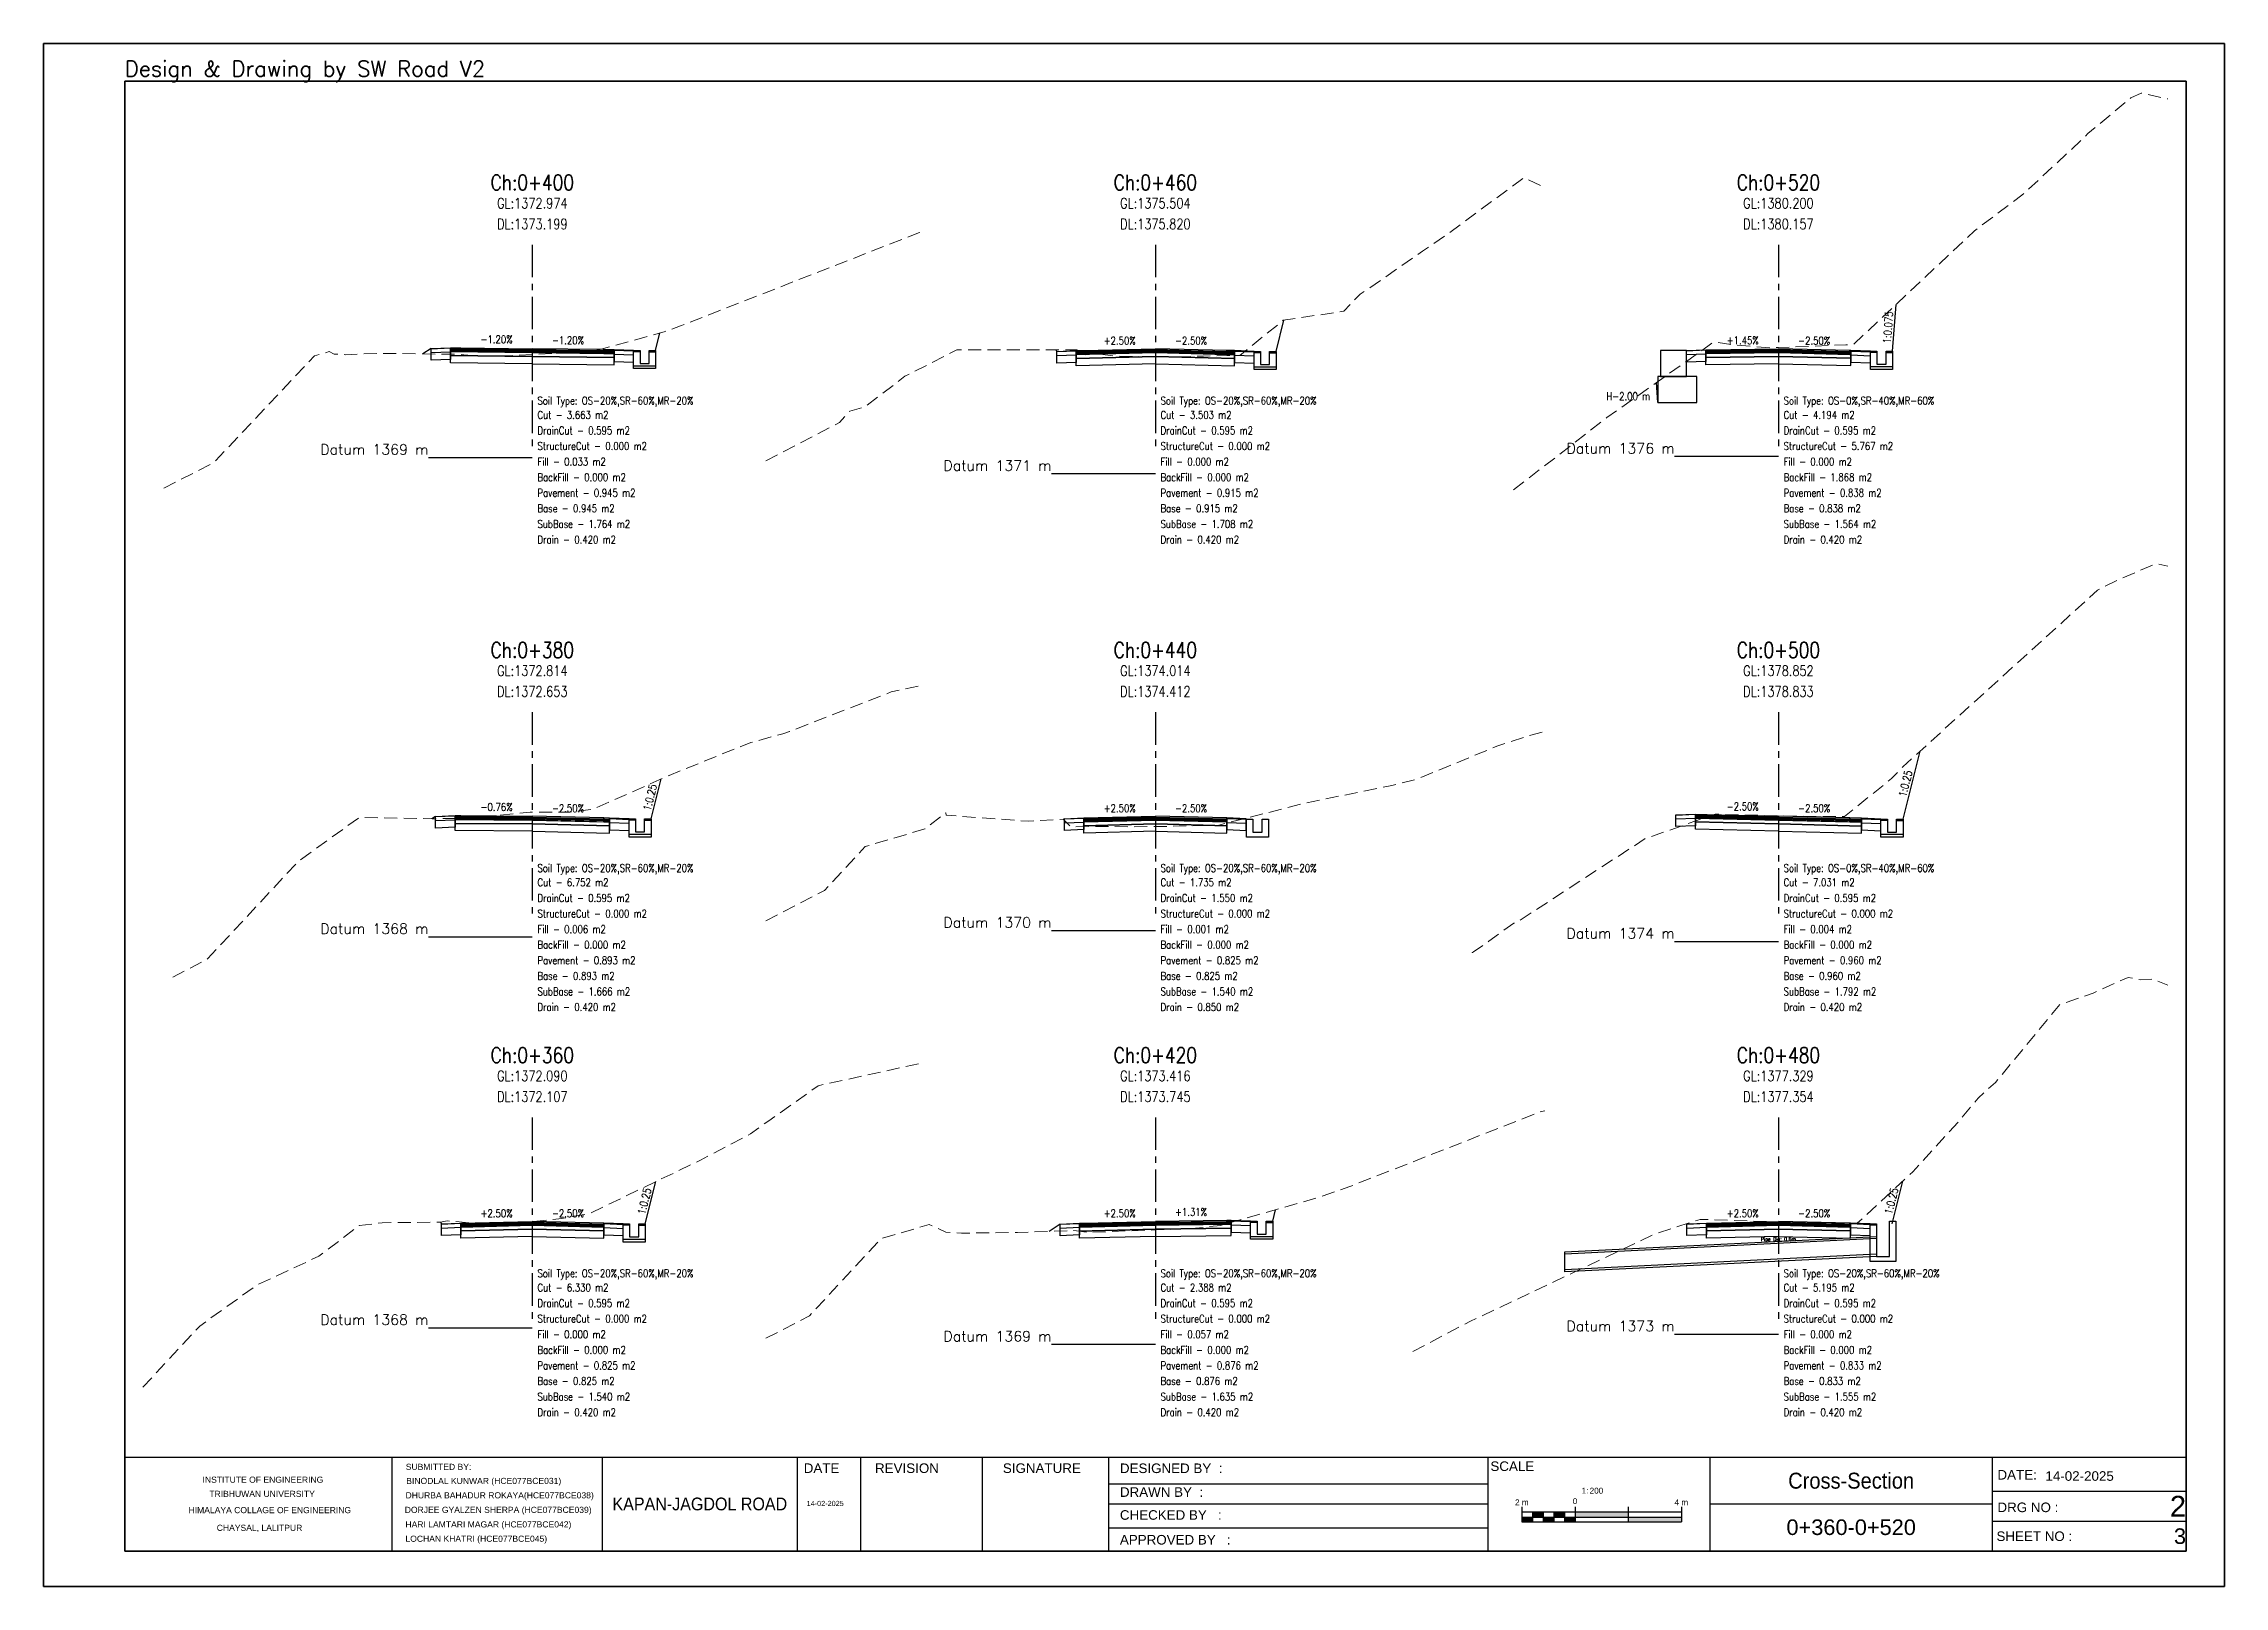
# Model space of a CAD drawing. Extents: x -19 to 1577, y -12 to 48.
# Drawn here: x 197.2 to 281.2, y -11.7 to 47.7 of the extents above; entities that cross this region are included whole.
import ezdxf
from ezdxf.enums import TextEntityAlignment as Align

# ---------------------------------------------------------------- set-up
doc = ezdxf.new("R2010")
doc.units = 0
doc.header["$MEASUREMENT"] = 0
doc.linetypes.add('Center', pattern=[2, 1.25, -0.25, 0.25, -0.25])
doc.linetypes.add('Dashed', pattern=[0.75, 0.5, -0.25])
for name, color, linetype in [('BackFill-Area', 7, 'Continuous'), ('Base', 6, 'Continuous'), ('Base-Area', 7, 'Continuous'), ('Cut-Area', 7, 'Continuous'), ('CutFillLine', 4, 'Continuous'), ('Drain', 3, 'Continuous'), ('Drain-Area', 7, 'Continuous'), ('DrainCut-Area', 7, 'Continuous'), ('ExtraWideningLayers', 7, 'Continuous'), ('Fill-Area', 7, 'Continuous'), ('Frame', 7, 'Continuous'), ('GabionRetainingWall', 140, 'Continuous'), ('Height', 7, 'Continuous'), ('L_Slope', 7, 'Continuous'), ('Pavement-Area', 7, 'Continuous'), ('PavementLayers', 1, 'Continuous'), ('PipeCulvert', 6, 'Continuous'), ('R_CF_Slope', 7, 'Continuous'), ('R_Slope', 7, 'Continuous'), ('Shoulder', 2, 'Continuous'), ('Soil Type', 7, 'Continuous'), ('StructureCut-Area', 7, 'Continuous'), ('SubBase', 7, 'Continuous'), ('SubBase-Area', 7, 'Continuous')]:
    doc.layers.add(name, color=color, linetype=linetype)
for name, color, linetype, lineweight in [('CenterLine', 5, 'Center', 25), ('ChainageTxt', 7, 'Continuous', 25), ('DatumLabel', 1, 'Continuous', 25), ('DLTxt', 1, 'Continuous', 25), ('GL', 104, 'Dashed', 18), ('GLTxt', 3, 'Continuous', 25)]:
    doc.layers.add(name, color=color, linetype=linetype, lineweight=lineweight)
doc.styles.add('ARIAL', font='arial.ttf')
doc.styles.get("Standard").update_dxf_attribs({"font": 'simplex.shx'})

msp = doc.modelspace()

# ---------------------------------------------------------------- texts
msp.add_text('Design & Drawing by SW Road V2', height=0.6).set_placement((200.3, 46.3), align=Align.BOTTOM_LEFT)
at = {"layer": 'BackFill-Area', "width": 0.8}
for s, p in [('BackFill - 0.000 m2', (216.2, 31.2)), ('BackFill - 0.000 m2', (240.2, 31.2)), ('BackFill - 1.868 m2', (264.2, 31.2)), ('BackFill - 0.000 m2', (216.2, 13.2)), ('BackFill - 0.000 m2', (240.2, 13.2)), ('BackFill - 0.000 m2', (264.2, 13.2)), ('BackFill - 0.000 m2', (216.2, -2.4)), ('BackFill - 0.000 m2', (240.2, -2.4)), ('BackFill - 0.000 m2', (264.2, -2.4))]:
    msp.add_text(s, height=0.3, dxfattribs=at).set_placement(p, align=Align.TOP_LEFT)
at = {"layer": 'Base-Area', "width": 0.8}
for s, p in [('Base - 0.945 m2', (216.2, 30)), ('Base - 0.915 m2', (240.2, 30)), ('Base - 0.838 m2', (264.2, 30)), ('Base - 0.893 m2', (216.2, 12)), ('Base - 0.825 m2', (240.2, 12)), ('Base - 0.960 m2', (264.2, 12)), ('Base - 0.825 m2', (216.2, -3.6)), ('Base - 0.876 m2', (240.2, -3.6)), ('Base - 0.833 m2', (264.2, -3.6))]:
    msp.add_text(s, height=0.3, dxfattribs=at).set_placement(p, align=Align.TOP_LEFT)
at = {"layer": 'ChainageTxt', "width": 0.8}
for s, p in [('Ch:0+400', (216, 42.4)), ('Ch:0+460', (240, 42.4)), ('Ch:0+520', (264, 42.4)), ('Ch:0+380', (216, 24.4)), ('Ch:0+440', (240, 24.4)), ('Ch:0+500', (264, 24.4)), ('Ch:0+360', (216, 8.8)), ('Ch:0+420', (240, 8.8)), ('Ch:0+480', (264, 8.8))]:
    msp.add_text(s, height=0.6, dxfattribs=at).set_placement(p, align=Align.MIDDLE_CENTER)
at = {"layer": 'Cut-Area', "width": 0.8}
for s, p in [('Cut - 3.663 m2', (216.2, 33.6)), ('Cut - 3.503 m2', (240.2, 33.6)), ('Cut - 4.194 m2', (264.2, 33.6)), ('Cut - 6.752 m2', (216.2, 15.6)), ('Cut - 1.735 m2', (240.2, 15.6)), ('Cut - 7.031 m2', (264.2, 15.6)), ('Cut - 6.330 m2', (216.2, 0)), ('Cut - 2.388 m2', (240.2, 0)), ('Cut - 5.195 m2', (264.2, 0))]:
    msp.add_text(s, height=0.3, dxfattribs=at).set_placement(p, align=Align.TOP_LEFT)
at = {"layer": 'DatumLabel'}
for s, p in [('Datum 1369 m', (212, 31.801)), ('Datum 1376 m', (260, 31.843)), ('Datum 1371 m', (236, 31.18)), ('Datum 1368 m', (212, 13.347)), ('Datum 1370 m', (236, 13.588)), ('Datum 1374 m', (260, 13.167)), ('Datum 1368 m', (212, -1.707)), ('Datum 1373 m', (260, -1.954)), ('Datum 1369 m', (236, -2.345))]:
    msp.add_text(s, height=0.4, dxfattribs=at).set_placement(p, align=Align.BOTTOM_RIGHT)
at = {"layer": 'DLTxt', "width": 0.8}
for s, p in [('DL:1373.199', (216, 40.8)), ('DL:1375.820', (240, 40.8)), ('DL:1380.157', (264, 40.8)), ('DL:1372.653', (216, 22.8)), ('DL:1374.412', (240, 22.8)), ('DL:1378.833', (264, 22.8)), ('DL:1372.107', (216, 7.2)), ('DL:1373.745', (240, 7.2)), ('DL:1377.354', (264, 7.2))]:
    msp.add_text(s, height=0.4, dxfattribs=at).set_placement(p, align=Align.MIDDLE_CENTER)
at = {"layer": 'Drain-Area', "width": 0.8}
for s, p in [('Drain - 0.420 m2', (216.2, 28.8)), ('Drain - 0.420 m2', (240.2, 28.8)), ('Drain - 0.420 m2', (264.2, 28.8)), ('Drain - 0.420 m2', (216.2, 10.8)), ('Drain - 0.850 m2', (240.2, 10.8)), ('Drain - 0.420 m2', (264.2, 10.8)), ('Drain - 0.420 m2', (216.2, -4.8)), ('Drain - 0.420 m2', (240.2, -4.8)), ('Drain - 0.420 m2', (264.2, -4.8))]:
    msp.add_text(s, height=0.3, dxfattribs=at).set_placement(p, align=Align.TOP_LEFT)
at = {"layer": 'DrainCut-Area', "width": 0.8}
for s, p in [('DrainCut - 0.595 m2', (216.2, 33)), ('DrainCut - 0.595 m2', (240.2, 33)), ('DrainCut - 0.595 m2', (264.2, 33)), ('DrainCut - 0.595 m2', (216.2, 15)), ('DrainCut - 1.550 m2', (240.2, 15)), ('DrainCut - 0.595 m2', (264.2, 15)), ('DrainCut - 0.595 m2', (216.2, -0.6)), ('DrainCut - 0.595 m2', (240.2, -0.6)), ('DrainCut - 0.595 m2', (264.2, -0.6))]:
    msp.add_text(s, height=0.3, dxfattribs=at).set_placement(p, align=Align.TOP_LEFT)
at = {"layer": 'Fill-Area', "width": 0.8}
for s, p in [('Fill - 0.033 m2', (216.2, 31.8)), ('Fill - 0.000 m2', (240.2, 31.8)), ('Fill - 0.000 m2', (264.2, 31.8)), ('Fill - 0.006 m2', (216.2, 13.8)), ('Fill - 0.001 m2', (240.2, 13.8)), ('Fill - 0.004 m2', (264.2, 13.8)), ('Fill - 0.000 m2', (216.2, -1.8)), ('Fill - 0.057 m2', (240.2, -1.8)), ('Fill - 0.000 m2', (264.2, -1.8))]:
    msp.add_text(s, height=0.3, dxfattribs=at).set_placement(p, align=Align.TOP_LEFT)
at = {"layer": 'GLTxt', "width": 0.8}
for s, p in [('GL:1372.974', (216, 41.6)), ('GL:1375.504', (240, 41.6)), ('GL:1380.200', (264, 41.6)), ('GL:1372.814', (216, 23.6)), ('GL:1374.014', (240, 23.6)), ('GL:1378.852', (264, 23.6)), ('GL:1372.090', (216, 8)), ('GL:1373.416', (240, 8)), ('GL:1377.329', (264, 8))]:
    msp.add_text(s, height=0.4, dxfattribs=at).set_placement(p, align=Align.MIDDLE_CENTER)
at = {"layer": 'Height', "width": 0.8}
msp.add_text('H-2.00 m', height=0.3, dxfattribs=at).set_placement((259.057, 33.93), align=Align.BOTTOM_RIGHT)
at = {"layer": 'L_Slope', "width": 0.8}
for s, p in [('-1.20%', (214.625, 36.117)), ('+2.50%', (238.625, 36.066)), ('+1.45%', (262.625, 36.08)), ('-0.76%', (214.625, 18.111)), ('-2.50%', (262.625, 18.134)), ('+2.50%', (238.625, 18.066)), ('+2.50%', (214.625, 2.466)), ('+2.50%', (238.625, 2.466)), ('+2.50%', (262.625, 2.466))]:
    msp.add_text(s, height=0.3, dxfattribs=at).set_placement(p, align=Align.BOTTOM_CENTER)
at = {"layer": 'Pavement-Area', "width": 0.8}
for s, p in [('Pavement - 0.945 m2', (216.2, 30.6)), ('Pavement - 0.915 m2', (240.2, 30.6)), ('Pavement - 0.838 m2', (264.2, 30.6)), ('Pavement - 0.893 m2', (216.2, 12.6)), ('Pavement - 0.825 m2', (240.2, 12.6)), ('Pavement - 0.960 m2', (264.2, 12.6)), ('Pavement - 0.825 m2', (216.2, -3)), ('Pavement - 0.876 m2', (240.2, -3)), ('Pavement - 0.833 m2', (264.2, -3))]:
    msp.add_text(s, height=0.3, dxfattribs=at).set_placement(p, align=Align.TOP_LEFT)
at = {"layer": 'PipeCulvert', "width": 0.8}
msp.add_text('Pipe Dia: 0.6m', height=0.15, dxfattribs=at).set_placement((264, 1.715), align=Align.MIDDLE_CENTER)
at = {"layer": 'R_CF_Slope', "width": 0.8}
for s, rotation, p in [('1:0.075', 85.71085, (268.461, 36.8)), ('1:0.25', 75.96376, (269.126, 19.196)), ('1:0.25', 75.96376, (220.768, 18.664)), ('1:0.25', 75.96376, (220.554, 3.115)), ('1:0.25', 75.96376, (268.584, 3.126))]:
    msp.add_text(s, height=0.3, rotation=rotation, dxfattribs=at).set_placement(p, align=Align.BOTTOM_CENTER)
at = {"layer": 'R_Slope', "width": 0.8}
for s, p in [('-1.20%', (217.375, 36.083)), ('-2.50%', (241.375, 36.066)), ('-2.50%', (265.375, 36.066)), ('-2.50%', (217.375, 18.066)), ('-2.50%', (241.375, 18.066)), ('-2.50%', (265.375, 18.066)), ('-2.50%', (217.375, 2.466)), ('+1.31%', (241.375, 2.518)), ('-2.50%', (265.375, 2.466))]:
    msp.add_text(s, height=0.3, dxfattribs=at).set_placement(p, align=Align.BOTTOM_CENTER)
at = {"layer": 'Soil Type', "width": 0.8}
for s, p in [('Soil Type: OS-20%,SR-60%,MR-20%', (216.2, 34)), ('Soil Type: OS-20%,SR-60%,MR-20%', (240.2, 34)), ('Soil Type: OS-0%,SR-40%,MR-60%', (264.2, 34)), ('Soil Type: OS-20%,SR-60%,MR-20%', (216.2, 16)), ('Soil Type: OS-20%,SR-60%,MR-20%', (240.2, 16)), ('Soil Type: OS-0%,SR-40%,MR-60%', (264.2, 16)), ('Soil Type: OS-20%,SR-60%,MR-20%', (216.2, 0.4)), ('Soil Type: OS-20%,SR-60%,MR-20%', (240.2, 0.4)), ('Soil Type: OS-20%,SR-60%,MR-20%', (264.2, 0.4))]:
    msp.add_text(s, height=0.3, dxfattribs=at).set_placement(p, align=Align.MIDDLE_LEFT)
at = {"layer": 'StructureCut-Area', "width": 0.8}
for s, p in [('StructureCut - 0.000 m2', (216.2, 32.4)), ('StructureCut - 0.000 m2', (240.2, 32.4)), ('StructureCut - 5.767 m2', (264.2, 32.4)), ('StructureCut - 0.000 m2', (216.2, 14.4)), ('StructureCut - 0.000 m2', (240.2, 14.4)), ('StructureCut - 0.000 m2', (264.2, 14.4)), ('StructureCut - 0.000 m2', (216.2, -1.2)), ('StructureCut - 0.000 m2', (240.2, -1.2)), ('StructureCut - 0.000 m2', (264.2, -1.2))]:
    msp.add_text(s, height=0.3, dxfattribs=at).set_placement(p, align=Align.TOP_LEFT)
at = {"layer": 'SubBase-Area', "width": 0.8}
for s, p in [('SubBase - 1.764 m2', (216.2, 29.4)), ('SubBase - 1.708 m2', (240.2, 29.4)), ('SubBase - 1.564 m2', (264.2, 29.4)), ('SubBase - 1.666 m2', (216.2, 11.4)), ('SubBase - 1.540 m2', (240.2, 11.4)), ('SubBase - 1.792 m2', (264.2, 11.4)), ('SubBase - 1.540 m2', (216.2, -4.2)), ('SubBase - 1.635 m2', (240.2, -4.2)), ('SubBase - 1.555 m2', (264.2, -4.2))]:
    msp.add_text(s, height=0.3, dxfattribs=at).set_placement(p, align=Align.TOP_LEFT)

# ---------------------------------------------------------------- blocks, each defined once
blk = doc.blocks.new('SheetA3-1')
at = {"layer": 'Frame', "color": 6, "linetype": 'Continuous', "lineweight": 35}
for p, q in [((397, 0), (0, 0)), ((0, 0), (0, -283)), ((397, -283), (397, 0)), ((0, -283), (397, -283))]:
    blk.add_line(p, q, dxfattribs=at)
at = {"layer": 'Frame', "linetype": 'Continuous', "lineweight": 30}
for p, q in [((397, -264.94), (0, -264.94)), ((51.51, -282.86), (51.51, -264.94)), ((91.94, -264.94), (91.94, -282.86)), ((129.6, -282.86), (129.6, -264.94)), ((141.75, -282.86), (141.75, -264.94)), ((165.2, -282.86), (165.2, -264.94)), ((189.51, -282.86), (189.51, -264.94)), ((262.53, -264.94), (262.53, -282.86)), ((305.32, -282.86), (305.32, -264.94)), ((359.69, -264.94), (359.69, -282.86)), ((189.51, -270.06), (262.53, -270.06)), ((359.69, -271.47), (397, -271.47)), ((189.51, -273.9), (262.53, -273.9)), ((305.32, -273.9), (359.69, -273.9)), ((189.51, -278.48), (262.53, -278.48)), ((359.69, -277.21), (397, -277.21))]:
    blk.add_line(p, q, dxfattribs=at)
at = {"layer": 'Frame', "color": 7, "linetype": 'Continuous'}
for p, q in [((269.08, -274.49), (269.08, -277.35)), ((299.8, -275.51), (269.08, -275.51)), ((269.08, -276.43), (299.8, -276.43)), ((271.13, -275.51), (271.13, -277.35)), ((273.18, -275.51), (273.18, -277.35)), ((275.23, -275.51), (275.23, -277.35)), ((277.28, -275.51), (277.28, -277.35)), ((279.32, -274.49), (279.32, -277.35)), ((289.56, -274.49), (289.56, -277.35)), ((299.8, -274.49), (299.8, -277.35)), ((269.08, -277.35), (299.8, -277.35))]:
    blk.add_line(p, q, dxfattribs=at)
at = {"layer": 'Frame', "color": 6, "linetype": 'Continuous', "lineweight": 35}
blk.add_lwpolyline([(-15.62, -289.77), (404.38, -289.77), (404.38, 7.23), (-15.62, 7.23)], close=True, dxfattribs=at)
at = {"layer": 'Frame', "color": 7, "linetype": 'Continuous'}
for points in [[(269.08, -276.43), (269.08, -277.35), (271.13, -276.43), (271.13, -277.35)], [(271.13, -275.51), (271.13, -276.43), (273.18, -275.51), (273.18, -276.43)], [(273.18, -276.43), (273.18, -277.35), (275.23, -276.43), (275.23, -277.35)], [(275.23, -276.43), (275.23, -275.51), (277.28, -276.43), (277.28, -275.51)], [(277.28, -276.43), (277.28, -277.35), (279.32, -276.43), (279.32, -277.35)], [(279.32, -276.43), (279.32, -275.51), (289.56, -276.43), (289.56, -275.51)], [(289.56, -276.43), (289.56, -277.35), (299.8, -276.43), (299.8, -277.35)]]:
    blk.add_solid(points, dxfattribs=at)
at = {"color": 1, "style": 'ARIAL'}
for tag, height, p in [('DWGNUM', 4, (397, -274.34)), ('SHEETNUM', 3, (397, -280.11))]:
    blk.add_attdef(tag, text='', height=height, dxfattribs=at).set_placement(p, align=Align.MIDDLE_RIGHT)
at = {"style": 'ARIAL'}
blk.add_attdef('CHRANGE', text='', height=3, dxfattribs=at).set_placement((332.51, -278.38), align=Align.MIDDLE_CENTER)
at = {"layer": 'Frame', "linetype": 'Continuous', "style": 'ARIAL'}
for s, height, p in [('INSTITUTE OF ENGINEERING', 1.1795, (26.62, -269.82)), ('SCALE ', 1.843, (267.6, -267.56))]:
    blk.add_text(s, height=height, dxfattribs=at).set_placement(p, align=Align.CENTER)
for s, height, p in [('SUBMITTED BY:', 1.1795, (54.13, -267.35)), ('DATE', 1.843, (130.78, -267.94)), ('REVISION', 1.843, (144.51, -267.94)), ('SIGNATURE', 1.843, (169.13, -267.94)), ('DESIGNED BY  :', 1.8429, (191.67, -267.96)), ('DHURBA BAHADUR ROKAYA(HCE077BCE038)', 1.1795, (54.09, -272.83)), ('BINODLAL KUNWAR (HCE077BCE031)', 1.1795, (54.23, -270.06)), ('DRAWN BY  :', 1.8429, (191.67, -272.54)), ('DORJEE GYALZEN SHERPA (HCE077BCE039)', 1.1795, (53.94, -275.63)), ('HARI LAMTARI MAGAR (HCE077BCE042)', 1.1795, (54.07, -278.43)), ('14-02-2025', 1, (131.34, -274.31)), ('CHECKED BY   :', 1.8429, (191.67, -276.95)), ('LOCHAN KHATRI (HCE077BCE045)', 1.1795, (54.07, -281.19)), ('APPROVED BY   :', 1.8429, (191.67, -281.72))]:
    blk.add_text(s, height=height, dxfattribs=at).set_placement(p)
at = {"layer": 'Frame', "color": 7, "linetype": 'Continuous', "style": 'ARIAL'}
for s, height, p in [('DATE:', 1.843, (360.68, -269.21)), ('14-02-2025', 1.843, (369.92, -269.45)), ('DRG NO : ', 1.843, (360.68, -275.48)), ('SHEET NO : ', 1.8429, (360.49, -281.04))]:
    blk.add_text(s, height=height, dxfattribs=at).set_placement(p)
at = {"layer": 'Frame', "linetype": 'Continuous', "style": 'ARIAL'}
for s, p in [('TRIBHUWAN UNIVERSITY', (26.46, -271.96)), ('HIMALAYA COLLAGE OF ENGINEERING', (27.95, -275.09)), ('CHAYSAL, LALITPUR', (25.97, -278.6))]:
    blk.add_text(s, height=1.1795, dxfattribs=at).set_placement(p, align=Align.MIDDLE)
at = {"layer": 'Frame', "color": 7, "linetype": 'Continuous', "style": 'ARIAL'}
for s, height, p in [('0', 1.13, (279.32, -273.93)), ('1: ', 1.126, (281.48, -271.89))]:
    blk.add_text(s, height=height, dxfattribs=at).set_placement(p, align=Align.CENTER)
at = {"layer": 'Frame', "linetype": 'Continuous', "lineweight": 30, "style": 'ARIAL', "width": 0.9}
for tag, height, p in [('DWGNAME', 3.07, (332.51, -269.42)), ('KAPAN-JAGDOLROAD', 2.46, (110.77, -273.9))]:
    blk.add_attdef(tag, text='', height=height, dxfattribs=at).set_placement(p, align=Align.MIDDLE_CENTER)
at = {"layer": 'Frame', "color": 7, "linetype": 'Continuous', "style": 'ARIAL'}
blk.add_attdef('HSCALE', (282.14, -271.91), '', height=1.13, dxfattribs=at)
for tag, p in [('V1', (269.08, -274.49)), ('V2', (299.8, -274.49))]:
    blk.add_attdef(tag, text='', height=1.13, dxfattribs=at).set_placement(p, align=Align.BOTTOM_CENTER)

# ---------------------------------------------------------------- linework, layer by layer
at = {"layer": 'Base'}
for points in [[(216, 35.85), (216, 35.7), (212.849, 35.738), (212.849, 35.738), (212.849, 35.888), (216, 35.85)], [(216, 35.85), (216, 35.7), (219.151, 35.662), (219.151, 35.662), (219.151, 35.812), (216, 35.85)], [(240, 35.85), (240, 35.7), (236.95, 35.624), (236.95, 35.624), (236.95, 35.774), (240, 35.85)], [(240, 35.85), (240, 35.7), (243.05, 35.624), (243.05, 35.624), (243.05, 35.774), (240, 35.85)], [(264, 35.85), (264, 35.7), (261.207, 35.66), (261.207, 35.66), (261.207, 35.81), (264, 35.85)], [(264, 35.85), (264, 35.7), (266.793, 35.63), (266.793, 35.63), (266.793, 35.78), (264, 35.85)], [(216, 17.85), (216, 17.7), (213.024, 17.723), (213.024, 17.723), (213.024, 17.873), (216, 17.85)], [(216, 17.85), (216, 17.7), (218.976, 17.626), (218.976, 17.626), (218.976, 17.776), (216, 17.85)], [(240, 17.85), (240, 17.7), (237.25, 17.631), (237.25, 17.631), (237.25, 17.781), (240, 17.85)], [(240, 17.85), (240, 17.7), (242.75, 17.631), (242.75, 17.631), (242.75, 17.781), (240, 17.85)], [(264, 17.85), (264, 17.7), (260.8, 17.78), (260.8, 17.78), (260.8, 17.93), (264, 17.85)], [(264, 17.85), (264, 17.7), (267.2, 17.62), (267.2, 17.62), (267.2, 17.77), (264, 17.85)], [(216, 2.25), (216, 2.1), (213.25, 2.031), (213.25, 2.031), (213.25, 2.181), (216, 2.25)], [(216, 2.25), (216, 2.1), (218.75, 2.031), (218.75, 2.031), (218.75, 2.181), (216, 2.25)], [(240, 2.25), (240, 2.1), (237.08, 2.027), (237.08, 2.027), (237.08, 2.177), (240, 2.25)], [(240, 2.25), (240, 2.1), (242.92, 2.138), (242.92, 2.138), (242.92, 2.288), (240, 2.25)], [(264, 2.25), (264, 2.1), (261.223, 2.031), (261.223, 2.031), (261.223, 2.181), (264, 2.25)], [(264, 2.25), (264, 2.1), (266.777, 2.031), (266.777, 2.031), (266.777, 2.181), (264, 2.25)]]:
    msp.add_lwpolyline(points, dxfattribs=at)
at = {"layer": 'CenterLine'}
for p, q in [((216, 40), (216, 32)), ((240, 40), (240, 32)), ((264, 40), (264, 32)), ((216, 22), (216, 14)), ((240, 22), (240, 14)), ((264, 22), (264, 14)), ((216, 6.4), (216, -1.6)), ((240, 6.4), (240, -1.6)), ((264, 6.4), (264, -1.6))]:
    msp.add_line(p, q, dxfattribs=at)
at = {"layer": 'CutFillLine'}
for points in [[(244.65, 35.894), (244.951, 37.099)], [(268.393, 35.9), (268.528, 37.699)], [(220.751, 35.932), (220.919, 36.605)], [(212.099, 36.008), (211.787, 35.8)], [(236.2, 35.894), (236.184, 35.956)], [(259.357, 33.93), (259.299, 34.695)], [(268.8, 17.89), (269.453, 20.501)], [(220.575, 17.896), (220.96, 19.432)], [(212.274, 17.993), (212.134, 17.899)], [(236.5, 17.901), (236.464, 17.877)], [(220.35, 2.301), (220.757, 3.929)], [(268.377, 2.301), (268.79, 3.952)], [(244.52, 2.408), (244.63, 2.849)], [(212.5, 2.301), (212.483, 2.37)], [(236.33, 2.297), (235.906, 2.014)], [(260.473, 2.301), (260.471, 2.309)]]:
    msp.add_lwpolyline(points, dxfattribs=at)
at = {"layer": 'DatumLabel'}
for p, q in [((216, 31.801), (212, 31.801)), ((240, 31.18), (236, 31.18)), ((264, 31.843), (260, 31.843)), ((240, 13.588), (236, 13.588)), ((216, 13.347), (212, 13.347)), ((264, 13.167), (260, 13.167)), ((216, -1.707), (212, -1.707)), ((240, -2.345), (236, -2.345)), ((264, -1.954), (260, -1.954))]:
    msp.add_line(p, q, dxfattribs=at)
at = {"layer": 'Drain'}
for points in [[(219.901, 35.932), (220.151, 35.932), (220.151, 35.882), (220.151, 35.432), (220.501, 35.432), (220.501, 35.882), (220.501, 35.932), (220.751, 35.932), (220.751, 35.882), (220.751, 35.432), (220.751, 35.332), (220.751, 35.232), (219.901, 35.232), (219.901, 35.332), (219.901, 35.432), (219.901, 35.882), (219.901, 35.932)], [(220.151, 35.882), (219.901, 35.882)], [(220.751, 35.332), (219.901, 35.332)], [(220.501, 35.882), (220.751, 35.882)], [(243.8, 35.894), (244.05, 35.894), (244.05, 35.844), (244.05, 35.394), (244.4, 35.394), (244.4, 35.844), (244.4, 35.894), (244.65, 35.894), (244.65, 35.844), (244.65, 35.394), (244.65, 35.294), (244.65, 35.194), (243.8, 35.194), (243.8, 35.294), (243.8, 35.394), (243.8, 35.844), (243.8, 35.894)], [(244.05, 35.844), (243.8, 35.844)], [(244.65, 35.294), (243.8, 35.294)], [(244.4, 35.844), (244.65, 35.844)], [(267.543, 35.9), (267.793, 35.9), (267.793, 35.85), (267.793, 35.4), (268.143, 35.4), (268.143, 35.85), (268.143, 35.9), (268.393, 35.9), (268.393, 35.85), (268.393, 35.4), (268.393, 35.3), (268.393, 35.2), (267.543, 35.2), (267.543, 35.3), (267.543, 35.4), (267.543, 35.85), (267.543, 35.9)], [(267.793, 35.85), (267.543, 35.85)], [(268.393, 35.3), (267.543, 35.3)], [(268.143, 35.85), (268.393, 35.85)], [(219.726, 17.896), (219.976, 17.896), (219.976, 17.846), (219.976, 17.396), (220.325, 17.396), (220.325, 17.846), (220.325, 17.896), (220.575, 17.896), (220.575, 17.846), (220.575, 17.396), (220.575, 17.296), (220.575, 17.196), (219.726, 17.196), (219.726, 17.296), (219.726, 17.396), (219.726, 17.846), (219.726, 17.896)], [(219.976, 17.846), (219.726, 17.846)], [(220.325, 17.846), (220.575, 17.846)], [(243.508, 17.89), (243.758, 17.89), (243.758, 17.84), (243.758, 17.39), (244.108, 17.39), (244.108, 17.84), (244.108, 17.89), (244.358, 17.89), (244.358, 17.84), (244.358, 17.39), (244.358, 17.29), (244.358, 17.19), (243.508, 17.19), (243.508, 17.29), (243.508, 17.39), (243.508, 17.84), (243.508, 17.89)], [(267.95, 17.89), (268.2, 17.89), (268.2, 17.84), (268.2, 17.39), (268.55, 17.39), (268.55, 17.84), (268.55, 17.89), (268.8, 17.89), (268.8, 17.84), (268.8, 17.39), (268.8, 17.29), (268.8, 17.19), (267.95, 17.19), (267.95, 17.29), (267.95, 17.39), (267.95, 17.84), (267.95, 17.89)], [(268.2, 17.84), (267.95, 17.84)], [(268.55, 17.84), (268.8, 17.84)], [(220.575, 17.296), (219.726, 17.296)], [(268.8, 17.29), (267.95, 17.29)], [(219.5, 2.301), (219.75, 2.301), (219.75, 2.251), (219.75, 1.801), (220.1, 1.801), (220.1, 2.251), (220.1, 2.301), (220.35, 2.301), (220.35, 2.251), (220.35, 1.801), (220.35, 1.701), (220.35, 1.601), (219.5, 1.601), (219.5, 1.701), (219.5, 1.801), (219.5, 2.251), (219.5, 2.301)], [(219.75, 2.251), (219.5, 2.251)], [(220.35, 1.701), (219.5, 1.701)], [(220.1, 2.251), (220.35, 2.251)], [(243.67, 2.408), (243.92, 2.408), (243.92, 2.358), (243.92, 1.908), (244.27, 1.908), (244.27, 2.358), (244.27, 2.408), (244.52, 2.408), (244.52, 2.358), (244.52, 1.908), (244.52, 1.808), (244.52, 1.708), (243.67, 1.708), (243.67, 1.808), (243.67, 1.908), (243.67, 2.358), (243.67, 2.408)], [(243.92, 2.358), (243.67, 2.358)], [(244.52, 1.808), (243.67, 1.808)], [(244.27, 2.358), (244.52, 2.358)], [(267.527, 2.301), (267.777, 2.301), (267.777, 2.251), (267.777, 1.051), (268.277, 1.051), (268.277, 2.351), (268.277, 2.401), (268.527, 2.401), (268.527, 2.351), (268.527, 1.051), (268.527, 0.951), (268.527, 0.851), (267.527, 0.851), (267.527, 0.951), (267.527, 1.051), (267.527, 2.251), (267.527, 2.301)], [(267.777, 2.251), (267.527, 2.251)]]:
    msp.add_lwpolyline(points, dxfattribs=at)
at = {"layer": 'ExtraWideningLayers'}
for points in [[(213.25, 36.033), (213.25, 35.983), (212.849, 35.988), (212.849, 35.988), (212.849, 36.038), (213.25, 36.033)], [(213.25, 35.983), (213.25, 35.933), (212.849, 35.938), (212.849, 35.938), (212.849, 35.988), (213.25, 35.983)], [(213.25, 35.933), (213.25, 35.883), (212.849, 35.888), (212.849, 35.888), (212.849, 35.938), (213.25, 35.933)], [(218.75, 35.967), (218.75, 35.917), (219.151, 35.912), (219.151, 35.912), (219.151, 35.962), (218.75, 35.967)], [(218.75, 35.917), (218.75, 35.867), (219.151, 35.862), (219.151, 35.862), (219.151, 35.912), (218.75, 35.917)], [(218.75, 35.867), (218.75, 35.817), (219.151, 35.812), (219.151, 35.812), (219.151, 35.862), (218.75, 35.867)], [(237.25, 35.931), (237.25, 35.881), (236.95, 35.874), (236.95, 35.874), (236.95, 35.924), (237.25, 35.931)], [(237.25, 35.881), (237.25, 35.831), (236.95, 35.824), (236.95, 35.824), (236.95, 35.874), (237.25, 35.881)], [(237.25, 35.831), (237.25, 35.781), (236.95, 35.774), (236.95, 35.774), (236.95, 35.824), (237.25, 35.831)], [(242.75, 35.931), (242.75, 35.881), (243.05, 35.874), (243.05, 35.874), (243.05, 35.924), (242.75, 35.931)], [(242.75, 35.881), (242.75, 35.831), (243.05, 35.824), (243.05, 35.824), (243.05, 35.874), (242.75, 35.881)], [(242.75, 35.831), (242.75, 35.781), (243.05, 35.774), (243.05, 35.774), (243.05, 35.824), (242.75, 35.831)], [(261.25, 35.96), (261.25, 35.91), (261.207, 35.91), (261.207, 35.91), (261.207, 35.96), (261.25, 35.96)], [(261.25, 35.91), (261.25, 35.86), (261.207, 35.86), (261.207, 35.86), (261.207, 35.91), (261.25, 35.91)], [(261.25, 35.86), (261.25, 35.81), (261.207, 35.81), (261.207, 35.81), (261.207, 35.86), (261.25, 35.86)], [(266.75, 35.931), (266.75, 35.881), (266.793, 35.88), (266.793, 35.88), (266.793, 35.93), (266.75, 35.931)], [(266.75, 35.881), (266.75, 35.831), (266.793, 35.83), (266.793, 35.83), (266.793, 35.88), (266.75, 35.881)], [(266.75, 35.831), (266.75, 35.781), (266.793, 35.78), (266.793, 35.78), (266.793, 35.83), (266.75, 35.831)], [(213.25, 18.021), (213.25, 17.971), (213.024, 17.973), (213.024, 17.973), (213.024, 18.023), (213.25, 18.021)], [(213.25, 17.971), (213.25, 17.921), (213.024, 17.923), (213.024, 17.923), (213.024, 17.973), (213.25, 17.971)], [(213.25, 17.921), (213.25, 17.871), (213.024, 17.873), (213.024, 17.873), (213.024, 17.923), (213.25, 17.921)], [(218.75, 17.931), (218.75, 17.881), (218.976, 17.876), (218.976, 17.876), (218.976, 17.926), (218.75, 17.931)], [(218.75, 17.881), (218.75, 17.831), (218.976, 17.826), (218.976, 17.826), (218.976, 17.876), (218.75, 17.881)], [(218.75, 17.831), (218.75, 17.781), (218.976, 17.776), (218.976, 17.776), (218.976, 17.826), (218.75, 17.831)], [(261.25, 18.069), (261.25, 18.019), (260.8, 18.03), (260.8, 18.03), (260.8, 18.08), (261.25, 18.069)], [(261.25, 18.019), (261.25, 17.969), (260.8, 17.98), (260.8, 17.98), (260.8, 18.03), (261.25, 18.019)], [(261.25, 17.969), (261.25, 17.919), (260.8, 17.93), (260.8, 17.93), (260.8, 17.98), (261.25, 17.969)], [(266.75, 17.931), (266.75, 17.881), (267.2, 17.87), (267.2, 17.87), (267.2, 17.92), (266.75, 17.931)], [(266.75, 17.881), (266.75, 17.831), (267.2, 17.82), (267.2, 17.82), (267.2, 17.87), (266.75, 17.881)], [(266.75, 17.831), (266.75, 17.781), (267.2, 17.77), (267.2, 17.77), (267.2, 17.82), (266.75, 17.831)], [(213.25, 2.331), (213.25, 2.281), (213.25, 2.281), (213.25, 2.281), (213.25, 2.331), (213.25, 2.331)], [(213.25, 2.281), (213.25, 2.231), (213.25, 2.231), (213.25, 2.231), (213.25, 2.281), (213.25, 2.281)], [(213.25, 2.231), (213.25, 2.181), (213.25, 2.181), (213.25, 2.181), (213.25, 2.231), (213.25, 2.231)], [(218.75, 2.331), (218.75, 2.281), (218.75, 2.281), (218.75, 2.281), (218.75, 2.331), (218.75, 2.331)], [(218.75, 2.281), (218.75, 2.231), (218.75, 2.231), (218.75, 2.231), (218.75, 2.281), (218.75, 2.281)], [(218.75, 2.231), (218.75, 2.181), (218.75, 2.181), (218.75, 2.181), (218.75, 2.231), (218.75, 2.231)], [(237.25, 2.331), (237.25, 2.281), (237.08, 2.277), (237.08, 2.277), (237.08, 2.327), (237.25, 2.331)], [(237.25, 2.281), (237.25, 2.231), (237.08, 2.227), (237.08, 2.227), (237.08, 2.277), (237.25, 2.281)], [(237.25, 2.231), (237.25, 2.181), (237.08, 2.177), (237.08, 2.177), (237.08, 2.227), (237.25, 2.231)], [(242.75, 2.436), (242.75, 2.386), (242.92, 2.388), (242.92, 2.388), (242.92, 2.438), (242.75, 2.436)], [(242.75, 2.386), (242.75, 2.336), (242.92, 2.338), (242.92, 2.338), (242.92, 2.388), (242.75, 2.386)], [(242.75, 2.336), (242.75, 2.286), (242.92, 2.288), (242.92, 2.288), (242.92, 2.338), (242.75, 2.336)], [(261.25, 2.331), (261.25, 2.281), (261.223, 2.281), (261.223, 2.281), (261.223, 2.331), (261.25, 2.331)], [(261.25, 2.281), (261.25, 2.231), (261.223, 2.231), (261.223, 2.231), (261.223, 2.281), (261.25, 2.281)], [(261.25, 2.231), (261.25, 2.181), (261.223, 2.181), (261.223, 2.181), (261.223, 2.231), (261.25, 2.231)], [(266.75, 2.331), (266.75, 2.281), (266.777, 2.281), (266.777, 2.281), (266.777, 2.331), (266.75, 2.331)], [(266.75, 2.281), (266.75, 2.231), (266.777, 2.231), (266.777, 2.231), (266.777, 2.281), (266.75, 2.281)], [(266.75, 2.231), (266.75, 2.181), (266.777, 2.181), (266.777, 2.181), (266.777, 2.231), (266.75, 2.231)]]:
    msp.add_lwpolyline(points, dxfattribs=at)
at = {"layer": 'GabionRetainingWall'}
for points in [[(260.457, 35.93), (259.457, 35.93), (259.457, 34.93), (260.457, 34.93), (260.457, 35.93)], [(260.857, 34.93), (259.357, 34.93), (259.357, 33.93), (260.857, 33.93), (260.857, 34.93)]]:
    msp.add_lwpolyline(points, dxfattribs=at)
at = {"layer": 'GL', "flags": 128}
for points in [[(253.799, 30.568), (257.395, 33.347), (261.509, 36.258), (262.407, 36.132), (263.718, 36.032), (264, 36.043), (265.224, 36.093), (266.601, 36.148), (266.894, 36.165), (271.549, 40.535), (273.377, 41.907), (275.262, 43.647), (275.919, 44.282), (277.571, 45.659), (277.97, 45.84), (279, 45.615)], [(225, 31.686), (227.834, 33.16), (228.235, 33.591), (228.819, 33.764), (230.352, 34.936), (232.351, 35.956), (233.92, 35.956), (236.97, 35.956), (237.292, 35.762), (237.295, 35.87), (237.346, 35.847), (238.491, 35.712), (240, 35.684), (240.548, 35.674), (241.849, 35.713), (243.249, 35.743), (244.927, 37.095), (247.255, 37.442), (247.89, 38.096), (250.287, 39.749), (251.195, 40.372), (254.199, 42.585), (255, 42.208)], [(201.807, 30.636), (203.723, 31.606), (207.607, 35.72), (208.179, 35.886), (208.371, 35.795), (208.812, 35.769), (209.337, 35.799), (210.425, 35.816), (213.231, 35.783), (213.478, 35.746), (213.52, 35.749), (213.559, 35.738), (214.365, 35.707), (215.326, 35.737), (216, 35.775), (218.191, 35.898), (218.499, 35.944), (218.562, 35.953), (221.084, 36.651), (221.708, 36.878), (230.879, 40.46), (231, 40.486)], [(252.198, 12.744), (252.202, 12.746), (252.221, 12.755), (252.254, 12.779), (252.844, 13.185), (253.806, 13.884), (253.872, 13.885), (258.878, 17.139), (260.814, 17.818), (261.557, 18.082), (261.921, 18.061), (264, 18.019), (265.517, 17.987), (265.978, 17.987), (266.54, 17.983), (268.354, 19.447), (268.559, 19.652), (268.787, 19.898), (276.295, 26.702), (277.115, 27.117), (278.533, 27.723), (279, 27.627)], [(202.152, 11.805), (203.494, 12.506), (206.994, 16.269), (209.342, 17.953), (212.149, 17.899), (213.194, 17.919), (213.278, 17.98), (213.321, 17.996), (213.881, 17.943), (215.92, 18.161), (216, 18.161), (217.461, 18.155), (218.353, 18.27), (221.27, 19.57), (224.415, 20.838), (225.655, 21.17), (225.903, 21.259), (229.826, 22.783), (231, 23.04)], [(225, 13.97), (227.252, 15.139), (228.825, 16.832), (231.12, 17.51), (231.934, 18.132), (231.939, 18.037), (235.119, 17.805), (236.454, 17.887), (236.754, 17.582), (237.209, 17.61), (239.183, 17.592), (240, 17.602), (240.457, 17.608), (242.44, 17.653), (245.77, 18.504), (249.107, 19.181), (250.018, 19.406), (253.153, 20.696), (254.322, 21.075), (255, 21.27)], [(249.921, -2.606), (252.143, -1.445), (259.173, 1.885), (260.985, 2.477), (264, 2.374), (264.88, 2.344), (264.907, 2.343), (264.925, 2.344), (267.035, 2.326), (269.176, 4.31), (270.939, 6.246), (271.687, 7.145), (272.363, 7.751), (273.141, 8.692), (274.836, 10.747), (276.126, 11.184), (276.759, 11.483), (277.474, 11.792), (277.961, 11.694), (278.446, 11.723), (279, 11.496)], [(201, -3.985), (203.19, -1.63), (205.392, -0.052), (207.777, 1.054), (209.333, 2.236), (210.223, 2.347), (212.468, 2.367), (212.723, 2.42), (214.673, 2.242), (216, 2.384), (217.027, 2.494), (218.201, 2.699), (222.479, 4.757), (224.4, 5.769), (224.777, 6.043), (225.107, 6.267), (227.01, 7.619), (231, 8.495)], [(225, -2.104), (226.677, -1.233), (229.432, 1.731), (231.293, 2.281), (231.929, 1.982), (232.53, 1.948), (234.689, 1.97), (236.858, 2.049), (237.365, 1.983), (237.372, 1.984), (237.463, 1.978), (240, 2.071), (241.402, 2.122), (242.518, 2.242), (246.265, 3.318), (247.492, 3.742), (254.811, 6.611), (255, 6.653)]]:
    msp.add_lwpolyline(points, dxfattribs=at)
at = {"layer": 'PavementLayers'}
for points in [[(216, 36), (216, 35.95), (213.25, 35.983), (213.25, 35.983), (213.25, 36.033), (216, 36)], [(216, 35.95), (216, 35.9), (213.25, 35.933), (213.25, 35.933), (213.25, 35.983), (216, 35.95)], [(216, 35.9), (216, 35.85), (213.25, 35.883), (213.25, 35.883), (213.25, 35.933), (216, 35.9)], [(216, 36), (216, 35.95), (218.75, 35.917), (218.75, 35.917), (218.75, 35.967), (216, 36)], [(216, 35.95), (216, 35.9), (218.75, 35.867), (218.75, 35.867), (218.75, 35.917), (216, 35.95)], [(216, 35.9), (216, 35.85), (218.75, 35.817), (218.75, 35.817), (218.75, 35.867), (216, 35.9)], [(240, 36), (240, 35.95), (237.25, 35.881), (237.25, 35.881), (237.25, 35.931), (240, 36)], [(240, 35.95), (240, 35.9), (237.25, 35.831), (237.25, 35.831), (237.25, 35.881), (240, 35.95)], [(240, 35.9), (240, 35.85), (237.25, 35.781), (237.25, 35.781), (237.25, 35.831), (240, 35.9)], [(240, 36), (240, 35.95), (242.75, 35.881), (242.75, 35.881), (242.75, 35.931), (240, 36)], [(240, 35.95), (240, 35.9), (242.75, 35.831), (242.75, 35.831), (242.75, 35.881), (240, 35.95)], [(240, 35.9), (240, 35.85), (242.75, 35.781), (242.75, 35.781), (242.75, 35.831), (240, 35.9)], [(264, 36), (264, 35.95), (261.25, 35.91), (261.25, 35.91), (261.25, 35.96), (264, 36)], [(264, 35.95), (264, 35.9), (261.25, 35.86), (261.25, 35.86), (261.25, 35.91), (264, 35.95)], [(264, 35.9), (264, 35.85), (261.25, 35.81), (261.25, 35.81), (261.25, 35.86), (264, 35.9)], [(264, 36), (264, 35.95), (266.75, 35.881), (266.75, 35.881), (266.75, 35.931), (264, 36)], [(264, 35.95), (264, 35.9), (266.75, 35.831), (266.75, 35.831), (266.75, 35.881), (264, 35.95)], [(264, 35.9), (264, 35.85), (266.75, 35.781), (266.75, 35.781), (266.75, 35.831), (264, 35.9)], [(216, 18), (216, 17.95), (213.25, 17.971), (213.25, 17.971), (213.25, 18.021), (216, 18)], [(216, 17.95), (216, 17.9), (213.25, 17.921), (213.25, 17.921), (213.25, 17.971), (216, 17.95)], [(216, 17.9), (216, 17.85), (213.25, 17.871), (213.25, 17.871), (213.25, 17.921), (216, 17.9)], [(216, 18), (216, 17.95), (218.75, 17.881), (218.75, 17.881), (218.75, 17.931), (216, 18)], [(216, 17.95), (216, 17.9), (218.75, 17.831), (218.75, 17.831), (218.75, 17.881), (216, 17.95)], [(216, 17.9), (216, 17.85), (218.75, 17.781), (218.75, 17.781), (218.75, 17.831), (216, 17.9)], [(240, 18), (240, 17.95), (237.25, 17.881), (237.25, 17.881), (237.25, 17.931), (240, 18)], [(240, 17.95), (240, 17.9), (237.25, 17.831), (237.25, 17.831), (237.25, 17.881), (240, 17.95)], [(240, 17.9), (240, 17.85), (237.25, 17.781), (237.25, 17.781), (237.25, 17.831), (240, 17.9)], [(240, 18), (240, 17.95), (242.75, 17.881), (242.75, 17.881), (242.75, 17.931), (240, 18)], [(240, 17.95), (240, 17.9), (242.75, 17.831), (242.75, 17.831), (242.75, 17.881), (240, 17.95)], [(240, 17.9), (240, 17.85), (242.75, 17.781), (242.75, 17.781), (242.75, 17.831), (240, 17.9)], [(264, 18), (264, 17.95), (261.25, 18.019), (261.25, 18.019), (261.25, 18.069), (264, 18)], [(264, 17.95), (264, 17.9), (261.25, 17.969), (261.25, 17.969), (261.25, 18.019), (264, 17.95)], [(264, 17.9), (264, 17.85), (261.25, 17.919), (261.25, 17.919), (261.25, 17.969), (264, 17.9)], [(264, 18), (264, 17.95), (266.75, 17.881), (266.75, 17.881), (266.75, 17.931), (264, 18)], [(264, 17.95), (264, 17.9), (266.75, 17.831), (266.75, 17.831), (266.75, 17.881), (264, 17.95)], [(264, 17.9), (264, 17.85), (266.75, 17.781), (266.75, 17.781), (266.75, 17.831), (264, 17.9)], [(216, 2.4), (216, 2.35), (213.25, 2.281), (213.25, 2.281), (213.25, 2.331), (216, 2.4)], [(216, 2.35), (216, 2.3), (213.25, 2.231), (213.25, 2.231), (213.25, 2.281), (216, 2.35)], [(216, 2.3), (216, 2.25), (213.25, 2.181), (213.25, 2.181), (213.25, 2.231), (216, 2.3)], [(216, 2.4), (216, 2.35), (218.75, 2.281), (218.75, 2.281), (218.75, 2.331), (216, 2.4)], [(216, 2.35), (216, 2.3), (218.75, 2.231), (218.75, 2.231), (218.75, 2.281), (216, 2.35)], [(216, 2.3), (216, 2.25), (218.75, 2.181), (218.75, 2.181), (218.75, 2.231), (216, 2.3)], [(240, 2.4), (240, 2.35), (237.25, 2.281), (237.25, 2.281), (237.25, 2.331), (240, 2.4)], [(240, 2.35), (240, 2.3), (237.25, 2.231), (237.25, 2.231), (237.25, 2.281), (240, 2.35)], [(240, 2.3), (240, 2.25), (237.25, 2.181), (237.25, 2.181), (237.25, 2.231), (240, 2.3)], [(240, 2.4), (240, 2.35), (242.75, 2.386), (242.75, 2.386), (242.75, 2.436), (240, 2.4)], [(240, 2.35), (240, 2.3), (242.75, 2.336), (242.75, 2.336), (242.75, 2.386), (240, 2.35)], [(240, 2.3), (240, 2.25), (242.75, 2.286), (242.75, 2.286), (242.75, 2.336), (240, 2.3)], [(264, 2.4), (264, 2.35), (261.25, 2.281), (261.25, 2.281), (261.25, 2.331), (264, 2.4)], [(264, 2.35), (264, 2.3), (261.25, 2.231), (261.25, 2.231), (261.25, 2.281), (264, 2.35)], [(264, 2.3), (264, 2.25), (261.25, 2.181), (261.25, 2.181), (261.25, 2.231), (264, 2.3)], [(264, 2.4), (264, 2.35), (266.75, 2.281), (266.75, 2.281), (266.75, 2.331), (264, 2.4)], [(264, 2.35), (264, 2.3), (266.75, 2.231), (266.75, 2.231), (266.75, 2.281), (264, 2.35)], [(264, 2.3), (264, 2.25), (266.75, 2.181), (266.75, 2.181), (266.75, 2.231), (264, 2.3)]]:
    msp.add_lwpolyline(points, dxfattribs=at)
at = {"layer": 'PipeCulvert'}
for points in [[(261.777, 1.521), (267.777, 1.821), (267.777, 1.736), (267.777, 1.136), (267.777, 1.051), (255.777, 0.451), (255.777, 0.536), (255.777, 1.136), (255.777, 1.221), (261.777, 1.521)], [(267.777, 1.736), (255.777, 1.136)], [(267.777, 1.136), (255.777, 0.536)]]:
    msp.add_lwpolyline(points, dxfattribs=at)
at = {"layer": 'Shoulder'}
for p, q in [((212.849, 36.018), (212.099, 35.988)), ((212.849, 35.868), (212.099, 35.838)), ((219.151, 35.942), (219.901, 35.912)), ((219.151, 35.792), (219.901, 35.762)), ((236.95, 35.904), (236.2, 35.874)), ((236.95, 35.754), (236.2, 35.724)), ((243.05, 35.904), (243.8, 35.874)), ((243.05, 35.754), (243.8, 35.724)), ((261.207, 35.94), (260.457, 35.91)), ((261.207, 35.79), (260.457, 35.76)), ((266.793, 35.91), (267.543, 35.88)), ((266.793, 35.76), (267.543, 35.73)), ((213.024, 18.003), (212.274, 17.973)), ((213.024, 17.853), (212.274, 17.823)), ((218.976, 17.906), (219.726, 17.876)), ((218.976, 17.756), (219.726, 17.726)), ((237.25, 17.911), (236.5, 17.881)), ((237.25, 17.761), (236.5, 17.731)), ((242.75, 17.911), (243.5, 17.881)), ((242.75, 17.761), (243.5, 17.731)), ((260.8, 18.06), (260.05, 18.03)), ((260.8, 17.91), (260.05, 17.88)), ((267.2, 17.9), (267.95, 17.87)), ((267.2, 17.75), (267.95, 17.72)), ((213.25, 2.311), (212.5, 2.281)), ((213.25, 2.161), (212.5, 2.131)), ((218.75, 2.311), (219.5, 2.281)), ((218.75, 2.161), (219.5, 2.131)), ((237.08, 2.307), (236.33, 2.277)), ((237.08, 2.157), (236.33, 2.127)), ((242.92, 2.418), (243.67, 2.388)), ((242.92, 2.268), (243.67, 2.238)), ((261.223, 2.311), (260.473, 2.281)), ((261.223, 2.161), (260.473, 2.131)), ((266.777, 2.311), (267.527, 2.281)), ((266.777, 2.161), (267.527, 2.131))]:
    msp.add_line(p, q, dxfattribs=at)
for points in [[(212.849, 36.038), (212.849, 36.018), (212.849, 35.868), (212.849, 35.588), (212.099, 35.558), (212.099, 35.838), (212.099, 35.988), (212.099, 36.008), (212.849, 36.038)], [(219.151, 35.962), (219.151, 35.942), (219.151, 35.792), (219.151, 35.512), (219.901, 35.482), (219.901, 35.762), (219.901, 35.912), (219.901, 35.932), (219.151, 35.962)], [(236.95, 35.924), (236.95, 35.904), (236.95, 35.754), (236.95, 35.474), (236.2, 35.444), (236.2, 35.724), (236.2, 35.874), (236.2, 35.894), (236.95, 35.924)], [(243.05, 35.924), (243.05, 35.904), (243.05, 35.754), (243.05, 35.474), (243.8, 35.444), (243.8, 35.724), (243.8, 35.874), (243.8, 35.894), (243.05, 35.924)], [(261.207, 35.96), (261.207, 35.94), (261.207, 35.79), (261.207, 35.51), (260.457, 35.48), (260.457, 35.76), (260.457, 35.91), (260.457, 35.93), (261.207, 35.96)], [(266.793, 35.93), (266.793, 35.91), (266.793, 35.76), (266.793, 35.48), (267.543, 35.45), (267.543, 35.73), (267.543, 35.88), (267.543, 35.9), (266.793, 35.93)], [(213.024, 18.023), (213.024, 18.003), (213.024, 17.853), (213.024, 17.573), (212.274, 17.543), (212.274, 17.823), (212.274, 17.973), (212.274, 17.993), (213.024, 18.023)], [(218.976, 17.926), (218.976, 17.906), (218.976, 17.756), (218.976, 17.476), (219.726, 17.446), (219.726, 17.726), (219.726, 17.876), (219.726, 17.896), (218.976, 17.926)], [(237.25, 17.931), (237.25, 17.911), (237.25, 17.761), (237.25, 17.481), (236.5, 17.451), (236.5, 17.731), (236.5, 17.881), (236.5, 17.901), (237.25, 17.931)], [(242.75, 17.931), (242.75, 17.911), (242.75, 17.761), (242.75, 17.481), (243.5, 17.451), (243.5, 17.731), (243.5, 17.881), (243.5, 17.901), (242.75, 17.931)], [(260.8, 18.08), (260.8, 18.06), (260.8, 17.91), (260.8, 17.63), (260.05, 17.6), (260.05, 17.88), (260.05, 18.03), (260.05, 18.05), (260.8, 18.08)], [(267.2, 17.92), (267.2, 17.9), (267.2, 17.75), (267.2, 17.47), (267.95, 17.44), (267.95, 17.72), (267.95, 17.87), (267.95, 17.89), (267.2, 17.92)], [(213.25, 2.331), (213.25, 2.311), (213.25, 2.161), (213.25, 1.881), (212.5, 1.851), (212.5, 2.131), (212.5, 2.281), (212.5, 2.301), (213.25, 2.331)], [(218.75, 2.331), (218.75, 2.311), (218.75, 2.161), (218.75, 1.881), (219.5, 1.851), (219.5, 2.131), (219.5, 2.281), (219.5, 2.301), (218.75, 2.331)], [(237.08, 2.327), (237.08, 2.307), (237.08, 2.157), (237.08, 1.877), (236.33, 1.847), (236.33, 2.127), (236.33, 2.277), (236.33, 2.297), (237.08, 2.327)], [(242.92, 2.438), (242.92, 2.418), (242.92, 2.268), (242.92, 1.988), (243.67, 1.958), (243.67, 2.238), (243.67, 2.388), (243.67, 2.408), (242.92, 2.438)], [(261.223, 2.331), (261.223, 2.311), (261.223, 2.161), (261.223, 1.881), (260.473, 1.851), (260.473, 2.131), (260.473, 2.281), (260.473, 2.301), (261.223, 2.331)], [(266.777, 2.331), (266.777, 2.311), (266.777, 2.161), (266.777, 1.881), (267.527, 1.851), (267.527, 2.131), (267.527, 2.281), (267.527, 2.301), (266.777, 2.331)]]:
    msp.add_lwpolyline(points, dxfattribs=at)
at = {"layer": 'SubBase'}
for points in [[(216, 35.7), (216, 35.42), (212.849, 35.458), (212.849, 35.458), (212.849, 35.738), (216, 35.7)], [(216, 35.7), (216, 35.42), (219.151, 35.382), (219.151, 35.382), (219.151, 35.662), (216, 35.7)], [(240, 35.7), (240, 35.42), (236.95, 35.344), (236.95, 35.344), (236.95, 35.624), (240, 35.7)], [(240, 35.7), (240, 35.42), (243.05, 35.344), (243.05, 35.344), (243.05, 35.624), (240, 35.7)], [(264, 35.7), (264, 35.42), (261.207, 35.38), (261.207, 35.38), (261.207, 35.66), (264, 35.7)], [(264, 35.7), (264, 35.42), (266.793, 35.35), (266.793, 35.35), (266.793, 35.63), (264, 35.7)], [(216, 17.7), (216, 17.42), (213.024, 17.443), (213.024, 17.443), (213.024, 17.723), (216, 17.7)], [(216, 17.7), (216, 17.42), (218.976, 17.346), (218.976, 17.346), (218.976, 17.626), (216, 17.7)], [(240, 17.7), (240, 17.42), (237.25, 17.351), (237.25, 17.351), (237.25, 17.631), (240, 17.7)], [(240, 17.7), (240, 17.42), (242.75, 17.351), (242.75, 17.351), (242.75, 17.631), (240, 17.7)], [(264, 17.7), (264, 17.42), (260.8, 17.5), (260.8, 17.5), (260.8, 17.78), (264, 17.7)], [(264, 17.7), (264, 17.42), (267.2, 17.34), (267.2, 17.34), (267.2, 17.62), (264, 17.7)], [(216, 2.1), (216, 1.82), (213.25, 1.751), (213.25, 1.751), (213.25, 2.031), (216, 2.1)], [(216, 2.1), (216, 1.82), (218.75, 1.751), (218.75, 1.751), (218.75, 2.031), (216, 2.1)], [(240, 2.1), (240, 1.82), (237.08, 1.747), (237.08, 1.747), (237.08, 2.027), (240, 2.1)], [(240, 2.1), (240, 1.82), (242.92, 1.858), (242.92, 1.858), (242.92, 2.138), (240, 2.1)], [(264, 2.1), (264, 1.82), (261.223, 1.751), (261.223, 1.751), (261.223, 2.031), (264, 2.1)], [(264, 2.1), (264, 1.82), (266.777, 1.751), (266.777, 1.751), (266.777, 2.031), (264, 2.1)]]:
    msp.add_lwpolyline(points, dxfattribs=at)

# ---------------------------------------------------------------- block references
ref = msp.add_blockref('SheetA3-1', (200.3, 46.3), dxfattribs=dict(xscale=0.200000002980232, yscale=0.200000002980232, zscale=0.200000002980232))
ref.add_attrib('CHRANGE', '0+360-0+520', dxfattribs={"height": 0.6, "style": 'ARIAL'}).set_placement((266.801, -9.377), align=Align.MIDDLE_CENTER)
ref.add_attrib('DWGNUM', '2', dxfattribs={"color": 1, "height": 0.8, "style": 'ARIAL'}).set_placement((279.7, -8.568), align=Align.MIDDLE_RIGHT)
ref.add_attrib('SHEETNUM', '3', dxfattribs={"color": 1, "height": 0.6, "style": 'ARIAL'}).set_placement((279.7, -9.721), align=Align.MIDDLE_RIGHT)
ref.add_attrib('DWGNAME', 'Cross-Section', dxfattribs={"layer": 'Frame', "linetype": 'Continuous', "lineweight": 30, "height": 0.61431, "style": 'ARIAL', "width": 0.9}).set_placement((266.801, -7.585), align=Align.MIDDLE_CENTER)
ref.add_attrib('ROADNAME', 'KAPAN-JAGDOL ROAD', dxfattribs={"layer": 'Frame', "linetype": 'Continuous', "lineweight": 30, "height": 0.49145, "style": 'ARIAL', "width": 0.9}).set_placement((222.453, -8.481), align=Align.MIDDLE_CENTER)
ref.add_attrib('HSCALE', '200', (256.727, -8.083), dxfattribs={"layer": 'Frame', "color": 7, "linetype": 'Continuous', "height": 0.2252, "style": 'ARIAL'})
ref.add_attrib('V1', '2 m', dxfattribs={"layer": 'Frame', "color": 7, "linetype": 'Continuous', "height": 0.2252, "style": 'ARIAL'}).set_placement((254.117, -8.597), align=Align.BOTTOM_CENTER)
ref.add_attrib('V2', '4 m', dxfattribs={"layer": 'Frame', "color": 7, "linetype": 'Continuous', "height": 0.2252, "style": 'ARIAL'}).set_placement((260.26, -8.597), align=Align.BOTTOM_CENTER)

msp.set_redraw_order([(e.dxf.handle, doc.entitydb.next_handle()) for e in msp.query("TEXT MTEXT ATTDEF DIMENSION ARC_DIMENSION")])  # texts and dimensions are drawn at this point

doc.saveas('drawing.dxf')
